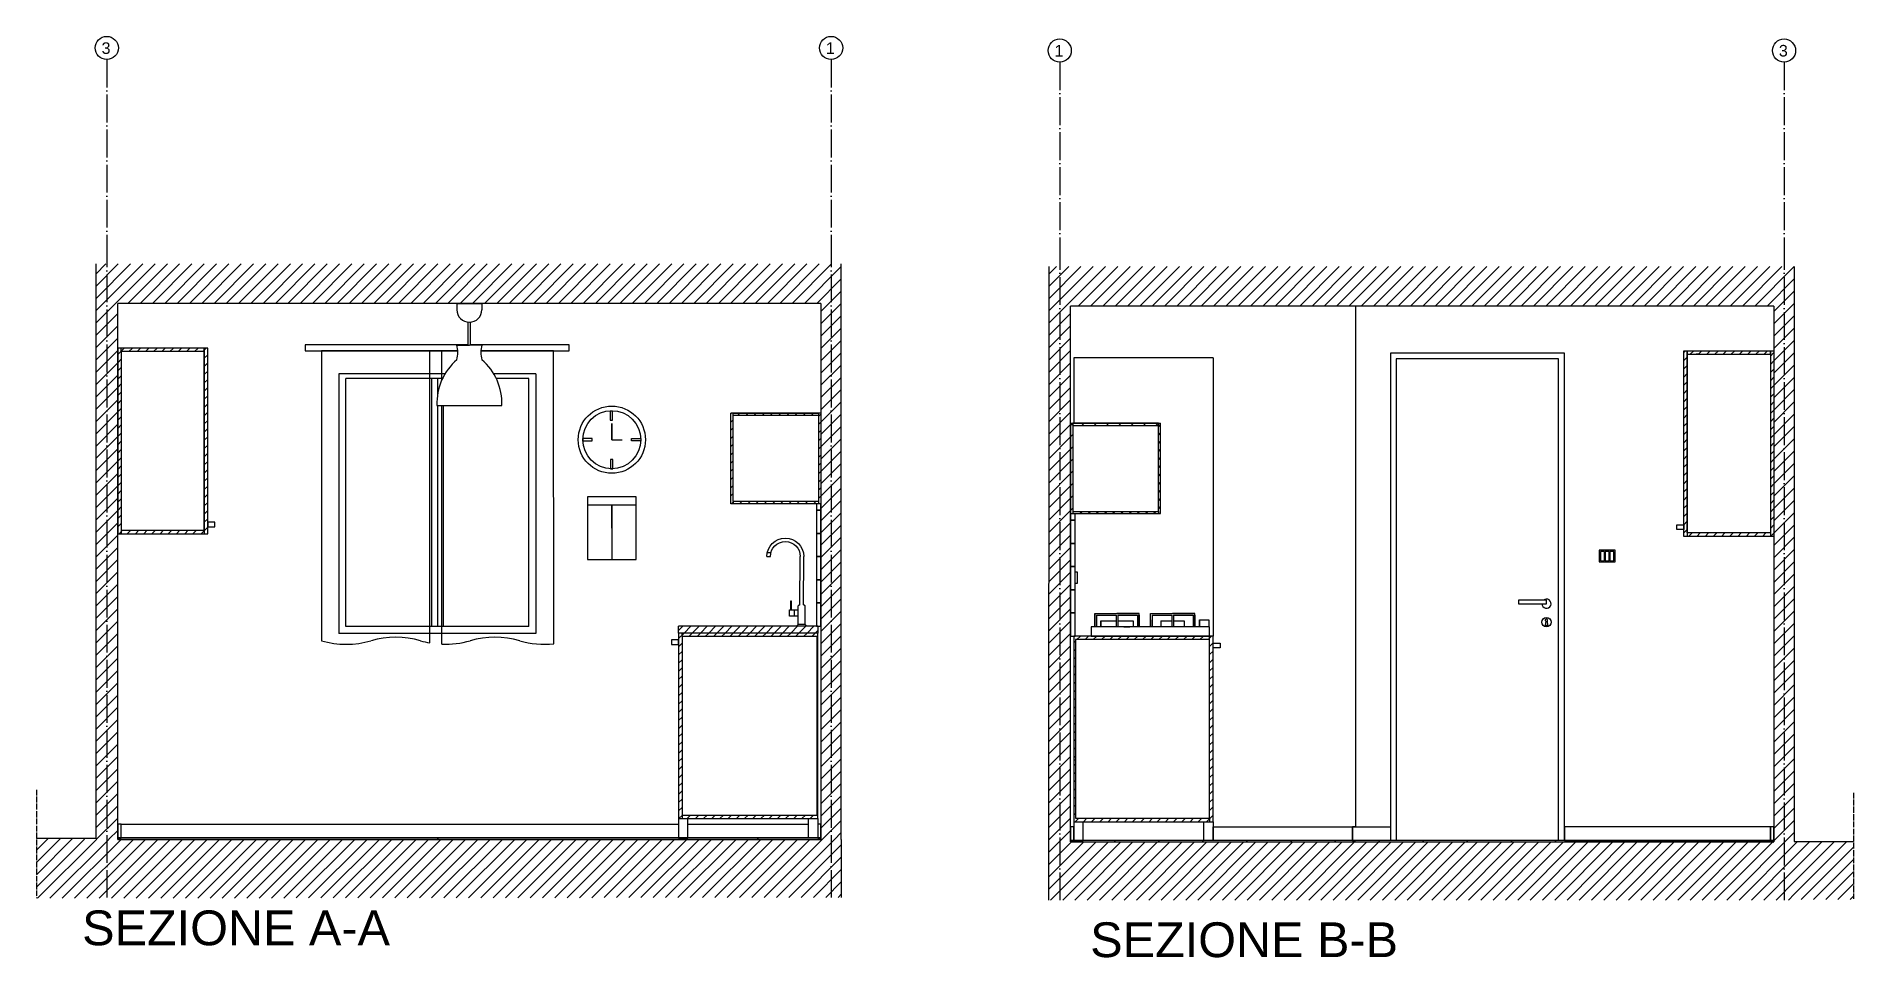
# Model space of a CAD drawing. Header units: inches. Extents: x 778 to 2370, y 491 to 2667.
# Drawn here: x 778 to 1561, y 491 to 889 of the extents above; entities that cross this region are included whole.
import ezdxf

# ---------------------------------------------------------------- set-up
doc = ezdxf.new("R2010")
doc.units = ezdxf.units.IN
doc.header["$MEASUREMENT"] = 0
doc.linetypes.add('ACAD_ISO04W100', pattern=[30, 24, -3, 0, -3])
for name, color, linetype in [('ACCESSORI', 2, 'Continuous'), ('ARREDI', 11, 'Continuous'), ('INFISSI', 141, 'Continuous'), ('PIASTRELLE', 71, 'Continuous'), ('PRESECORRENTE', 171, 'Continuous'), ('QUOTE', 3, 'Continuous'), ('STRUTTURA', 7, 'Continuous')]:
    doc.layers.add(name, color=color, linetype=linetype)
doc.styles.get("Standard").update_dxf_attribs({"font": 'Arial.ttf'})
pattern_1 = [(45, (-569.5104, -138.5076), (-2.6516504, 2.6516504), [])]
pattern_2 = [(45, (721.9785, -138.5076), (-1.767767, 1.767767), [])]
pattern_3 = [(45, (-569.5104, -138.5076), (-1.767767, 1.767767), [])]

msp = doc.modelspace()

# ---------------------------------------------------------------- texts
at = {"char_height": 15, "attachment_point": 1}
for s, width, insert in [('SEZIONE A-A', 148.2475, (797.49, 511.83)), ('SEZIONE B-B', 202.6817, (1232.1, 506.71))]:
    msp.add_mtext_dynamic_manual_height_columns(s, width=width, gutter_width=1, heights=[0], dxfattribs=dict(at, insert=insert))
at = {"layer": 'QUOTE', "char_height": 5, "attachment_point": 1}
for s, insert in [('3', (805.86, 885.96)), ('1', (1118.14, 885.97)), ('1', (1216.7, 884.84)), ('3', (1528.99, 884.85))]:
    msp.add_mtext_dynamic_manual_height_columns(s, width=6.7068, gutter_width=1, heights=[0], dxfattribs=dict(at, insert=insert))

# ---------------------------------------------------------------- blocks, each defined once
blk = doc.blocks.new('6-rob-elev')
at = {"color": 0, "linetype": 'ByBlock'}
for p, q in [((-0.64, -2.52), (-0.75, 18.33)), ((0.88, -2.52), (0.75, 18.33)), ((14.93, 20.07), (13.38, 20.07)), ((15.12, 18.33), (13.62, 18.33)), ((1.63, -11.03), (1.63, -2.99)), ((3.42, -4.71), (3.42, -7.36))]:
    blk.add_line(p, q, dxfattribs=at)
for p, q in [((-1.37, -2.99), (-0.64, -2.52)), ((-1.37, -11.03), (-1.37, -2.99)), ((0.88, -2.52), (1.63, -2.99)), ((-2.03, -11.73), (-1.37, -11.03)), ((-2.03, -11.73), (2.38, -11.73)), ((-1.37, -11.03), (1.63, -11.03)), ((2.38, -11.73), (1.63, -11.03))]:
    blk.add_line(p, q)
blk.add_lwpolyline([(1.63, -7.36), (5.46, -7.36), (5.46, -4.71), (1.63, -4.71)], dxfattribs=at)
blk.add_lwpolyline([(4.51, -0.89), (4.95, -0.89), (4.95, -4.71), (4.51, -4.71)], close=True)
for radius in [7.94, 6.44]:
    blk.add_arc((7.19, 18.33), radius, 0, 180, dxfattribs=at)

# ---------------------------------------------------------------- hatches: boundary and pattern name
h = msp.add_hatch()
h.set_pattern_fill('ANSI31', color=256, scale=30)
h.set_pattern_definition([(45, (721.9785, -138.5076), (-2.65165, 2.65165), [])])
h.paths.add_polyline_path([(812.86, 773.45), (803.36, 773.45), (803.36, 542.46), (812.86, 542.46)])
h.paths.add_polyline_path([(1124.77, 542.45), (1116.03, 542.45), (812.86, 542.45), (777.75, 542.78), (777.75, 517.08), (1124.77, 517.45)])
h.paths.add_polyline_path([(1124.77, 773.45), (1116.03, 773.45), (1116.03, 542.46), (1124.77, 542.46)])
h.paths.add_polyline_path([(1124.77, 790.45), (803.36, 790.45), (803.36, 773.45), (812.86, 773.45), (1124.77, 773.45)])
h = msp.add_hatch()
h.set_pattern_fill('ANSI31', color=256, scale=30)
h.set_pattern_definition(pattern_1)
h.paths.add_polyline_path([(1214.23, 789.4), (1214.18, 516.33), (1535.64, 516.33), (1535.64, 789.33)])
h.paths.add_polyline_path([(1405.9, 772.33), (1526.84, 772.33), (1526.84, 541.33), (1223.68, 541.34), (1223.68, 542.04), (1223.68, 542.04), (1223.68, 547.84), (1223.68, 630.04), (1223.68, 630.04), (1223.68, 640.04), (1223.68, 650.04), (1223.68, 660.04), (1223.68, 670.04), (1223.68, 680.04), (1223.68, 682.84), (1223.68, 721.84), (1223.68, 772.33)], flags=16)
h.paths.add_polyline_path([(1285.08, 750.04), (1285.08, 733.82), (1297.2, 741.11), (1297.97, 739.82), (1285.08, 732.07), (1285.08, 630.04), (1285.08, 550.04), (1285.08, 547.84), (1346.54, 547.84), (1361.54, 547.84), (1361.54, 742.04), (1436.54, 742.04), (1436.54, 547.84), (1525.44, 547.84), (1526.84, 547.84), (1526.84, 542.04), (1525.44, 542.04), (1508.68, 542.04), (1508.68, 541.34), (1489.68, 541.34), (1470.68, 541.34), (1451.68, 541.34), (1432.68, 541.34), (1413.68, 541.34), (1394.68, 541.34), (1375.68, 541.34), (1356.68, 541.34), (1337.68, 541.34), (1318.68, 541.34), (1299.68, 541.34), (1280.68, 541.34), (1261.68, 541.34), (1242.68, 541.34), (1223.68, 541.34), (1223.68, 542.04), (1225.08, 542.04), (1225.08, 550.04), (1225.08, 630.04), (1232.58, 630.04), (1232.58, 634.1), (1234.09, 634.1), (1234.09, 639.8), (1253.17, 639.8), (1253.17, 634.1), (1258.08, 634.1), (1258.08, 639.8), (1277.17, 639.8), (1277.17, 634.1), (1279.26, 634.1), (1279.26, 637.1), (1283.26, 637.1), (1283.26, 634.1), (1283.58, 634.1), (1283.58, 630.04), (1285.08, 630.04), (1285.08, 732.07), (1269.81, 722.89, -0.141414), (1269.77, 722.07), (1266.6, 719.63), (1265.44, 718.78), (1265.05, 718.38, -0.30575), (1264.71, 717.91), (1261.48, 712.26), (1261.48, 683.84), (1224.68, 683.84), (1224.68, 721.84), (1225.08, 721.84), (1225.08, 750.04)], flags=0)
h.paths.add_polyline_path([(1264.57, 719.7, -0.583322), (1264.73, 719.61, -1.714319), (1264.57, 719.7), (1263.69, 719.21)], flags=0)
h.paths.add_polyline_path([(1261.48, 721.84), (1261.48, 720.84), (1224.68, 720.84), (1224.68, 721.84)], flags=0)
h.paths.add_polyline_path([(1264.84, 718.45, -1), (1264.32, 718.45, -1)], flags=0)
h.paths.add_polyline_path([(1257.69, 707.09, -1), (1257.19, 707.09, -1)], flags=0)
h.paths.add_polyline_path([(1257.69, 702.49, -1), (1257.19, 702.49, -1)], flags=0)
h.paths.add_polyline_path([(1257.69, 697.89, -1), (1257.19, 697.89, -1)], flags=0)
h.paths.add_polyline_path([(1257.69, 693.29, -1), (1257.19, 693.29, -1)], flags=0)
h.paths.add_polyline_path([(1228.67, 716.29, -1), (1228.17, 716.29, -1)], flags=0)
h.paths.add_polyline_path([(1226.67, 716.29, -1), (1226.17, 716.29, -1)], flags=0)
h.paths.add_polyline_path([(1257.69, 688.69, -1), (1257.19, 688.69, -1)], flags=0)
h.paths.add_polyline_path([(1228.67, 711.69, -1), (1228.17, 711.69, -1)], flags=0)
h.paths.add_polyline_path([(1226.67, 711.69, -1), (1226.17, 711.69, -1)], flags=0)
h.paths.add_polyline_path([(1228.67, 707.09, -1), (1228.17, 707.09, -1)], flags=0)
h.paths.add_polyline_path([(1226.67, 707.09, -1), (1226.17, 707.09, -1)], flags=0)
h.paths.add_polyline_path([(1228.67, 702.49, -1), (1228.17, 702.49, -1)], flags=0)
h.paths.add_polyline_path([(1226.67, 702.49, -1), (1226.17, 702.49, -1)], flags=0)
h.paths.add_polyline_path([(1228.67, 697.89, -1), (1228.17, 697.89, -1)], flags=0)
h.paths.add_polyline_path([(1226.67, 697.89, -1), (1226.17, 697.89, -1)], flags=0)
h.paths.add_polyline_path([(1228.67, 693.29, -1), (1228.17, 693.29, -1)], flags=0)
h.paths.add_polyline_path([(1226.67, 693.29, -1), (1226.17, 693.29, -1)], flags=0)
h.paths.add_polyline_path([(1228.67, 688.69, -1), (1228.17, 688.69, -1)], flags=0)
h.paths.add_polyline_path([(1226.67, 687.99, -1), (1226.17, 687.99, -1)], flags=0)
h.paths.add_polyline_path([(1283.58, 628.54), (1283.58, 551.54), (1226.58, 551.54), (1226.58, 628.54)], flags=0)
h.paths.add_polyline_path([(1488.04, 753.06), (1526.84, 753.06), (1526.84, 673.06), (1488.04, 673.06)], flags=0)
h.paths.add_polyline_path([(1451.54, 667.04), (1458.42, 667.04), (1458.42, 662.04), (1451.54, 662.04)], flags=0)
h.paths.add_polyline_path([(1489.54, 751.56), (1525.34, 751.56), (1525.34, 674.56), (1489.54, 674.56)], flags=0)
h.paths.add_polyline_path([(1452.07, 666.57), (1453.84, 666.57), (1453.84, 662.55), (1452.07, 662.55)], flags=0)
h.paths.add_polyline_path([(1493.19, 744.91, -1), (1492.49, 744.91, -1)], flags=0)
h.paths.add_polyline_path([(1493.19, 739.91, -1), (1492.49, 739.91, -1)], flags=0)
h.paths.add_polyline_path([(1493.19, 734.91, -1), (1492.49, 734.91, -1)], flags=0)
h.paths.add_polyline_path([(1493.19, 729.91, -1), (1492.49, 729.91, -1)], flags=0)
h.paths.add_polyline_path([(1498.19, 748.91, -1), (1497.49, 748.91, -1)], flags=0)
h.paths.add_polyline_path([(1493.19, 724.91, -1), (1492.49, 724.91, -1)], flags=0)
h.paths.add_polyline_path([(1498.19, 744.91, -1), (1497.49, 744.91, -1)], flags=0)
h.paths.add_polyline_path([(1498.19, 739.91, -1), (1497.49, 739.91, -1)], flags=0)
h.paths.add_polyline_path([(1493.19, 719.91, -1), (1492.49, 719.91, -1)], flags=0)
h.paths.add_polyline_path([(1498.19, 734.91, -1), (1497.49, 734.91, -1)], flags=0)
h.paths.add_polyline_path([(1501.24, 748.91, -1), (1500.44, 748.91, -1)], flags=0)
h.paths.add_polyline_path([(1493.19, 714.91, -1), (1492.49, 714.91, -1)], flags=0)
h.paths.add_polyline_path([(1498.19, 729.91, -1), (1497.49, 729.91, -1)], flags=0)
h.paths.add_polyline_path([(1498.19, 724.91, -1), (1497.49, 724.91, -1)], flags=0)
h.paths.add_polyline_path([(1493.19, 709.91, -1), (1492.49, 709.91, -1)], flags=0)
h.paths.add_polyline_path([(1498.19, 719.91, -1), (1497.49, 719.91, -1)], flags=0)
h.paths.add_polyline_path([(1493.19, 704.91, -1), (1492.49, 704.91, -1)], flags=0)
h.paths.add_polyline_path([(1498.19, 714.91, -1), (1497.49, 714.91, -1)], flags=0)
h.paths.add_polyline_path([(1493.19, 699.91, -1), (1492.49, 699.91, -1)], flags=0)
h.paths.add_polyline_path([(1498.19, 709.91, -1), (1497.49, 709.91, -1)], flags=0)
h.paths.add_polyline_path([(1493.19, 694.91, -1), (1492.49, 694.91, -1)], flags=0)
h.paths.add_polyline_path([(1498.19, 704.91, -1), (1497.49, 704.91, -1)], flags=0)
h.paths.add_polyline_path([(1493.19, 689.91, -1), (1492.49, 689.91, -1)], flags=0)
h.paths.add_polyline_path([(1498.19, 699.91, -1), (1497.49, 699.91, -1)], flags=0)
h.paths.add_polyline_path([(1493.19, 684.91, -1), (1492.49, 684.91, -1)], flags=0)
h.paths.add_polyline_path([(1498.19, 694.91, -1), (1497.49, 694.91, -1)], flags=0)
h.paths.add_polyline_path([(1498.19, 689.91, -1), (1497.49, 689.91, -1)], flags=0)
h.paths.add_polyline_path([(1518.19, 748.91, -1), (1517.49, 748.91, -1)], flags=0)
h.paths.add_polyline_path([(1498.19, 684.91, -1), (1497.49, 684.91, -1)], flags=0)
h.paths.add_polyline_path([(1518.19, 744.91, -1), (1517.49, 744.91, -1)], flags=0)
h.paths.add_polyline_path([(1518.19, 739.91, -1), (1517.49, 739.91, -1)], flags=0)
h.paths.add_polyline_path([(1518.19, 734.91, -1), (1517.49, 734.91, -1)], flags=0)
h.paths.add_polyline_path([(1498.19, 679.91, -1), (1497.49, 679.91, -1)], flags=0)
h.paths.add_polyline_path([(1521.24, 748.91, -1), (1520.44, 748.91, -1)], flags=0)
h.paths.add_polyline_path([(1518.19, 729.91, -1), (1517.49, 729.91, -1)], flags=0)
h.paths.add_polyline_path([(1518.19, 724.91, -1), (1517.49, 724.91, -1)], flags=0)
h.paths.add_polyline_path([(1518.19, 719.91, -1), (1517.49, 719.91, -1)], flags=0)
h.paths.add_polyline_path([(1518.19, 714.91, -1), (1517.49, 714.91, -1)], flags=0)
h.paths.add_polyline_path([(1518.19, 709.91, -1), (1517.49, 709.91, -1)], flags=0)
h.paths.add_polyline_path([(1518.19, 704.91, -1), (1517.49, 704.91, -1)], flags=0)
h.paths.add_polyline_path([(1518.19, 699.91, -1), (1517.49, 699.91, -1)], flags=0)
h.paths.add_polyline_path([(1518.19, 694.91, -1), (1517.49, 694.91, -1)], flags=0)
h.paths.add_polyline_path([(1518.19, 689.91, -1), (1517.49, 689.91, -1)], flags=0)
h.paths.add_polyline_path([(1518.19, 684.91, -1), (1517.49, 684.91, -1)], flags=0)
h.paths.add_polyline_path([(1518.19, 679.91, -1), (1517.49, 679.91, -1)], flags=0)
at = {"layer": 'ARREDI'}
h = msp.add_hatch(dxfattribs=at)
h.set_pattern_fill('ANSI31', color=256, scale=20)
h.set_pattern_definition(pattern_2)
h.paths.add_polyline_path([(851.66, 754.18), (850.16, 754.18), (850.16, 674.18), (851.66, 674.18)])
h.paths.add_polyline_path([(850.16, 754.18), (812.86, 754.18), (812.86, 674.18), (850.16, 674.18), (850.16, 675.68), (814.36, 675.68), (814.36, 752.68), (850.16, 752.68)])
h = msp.add_hatch(dxfattribs=at)
h.set_pattern_fill('ANSI31', color=256, scale=20)
h.set_pattern_definition(pattern_3)
h.paths.add_polyline_path([(1489.54, 753.06), (1488.04, 753.06), (1488.04, 673.06), (1489.54, 673.06)])
h.paths.add_polyline_path([(1525.34, 753.06), (1489.54, 753.06), (1489.54, 751.56), (1525.34, 751.56)], flags=17)
h.paths.add_polyline_path([(1526.84, 753.06), (1525.34, 753.06), (1525.34, 674.56), (1489.54, 674.56), (1489.54, 673.06), (1526.84, 673.06)])
h = msp.add_hatch(dxfattribs=at)
h.set_pattern_fill('ANSI31', color=256, scale=20)
h.set_pattern_definition(pattern_2)
h.paths.add_polyline_path([(1115.03, 726.14), (1078.23, 726.14), (1078.23, 725.14), (1115.03, 725.14)])
h.paths.add_polyline_path([(1078.23, 726.14), (1077.23, 726.14), (1077.23, 687.14), (1078.23, 687.14), (1078.23, 688.14)])
h.paths.add_polyline_path([(1116.03, 726.14), (1115.03, 726.14), (1115.03, 725.14), (1115.03, 688.14), (1115.03, 687.14), (1116.03, 687.14)])
h.paths.add_polyline_path([(1115.03, 688.14), (1078.23, 688.14), (1078.23, 687.14), (1115.03, 687.14)])
h = msp.add_hatch(dxfattribs=at)
h.set_pattern_fill('ANSI31', color=256, scale=30)
h.set_pattern_definition(pattern_1)
h.paths.add_polyline_path([(1261.48, 721.84), (1224.68, 721.84), (1224.68, 720.84), (1261.48, 720.84)])
h.paths.add_polyline_path([(1224.68, 721.14), (1223.68, 721.14), (1223.68, 682.84), (1224.68, 682.84), (1224.68, 683.84)])
h = msp.add_hatch(dxfattribs=at)
h.set_pattern_fill('ANSI31', color=256, scale=20)
h.set_pattern_definition(pattern_3)
h.paths.add_polyline_path([(1262.48, 721.84), (1261.48, 721.84), (1261.48, 720.84), (1261.48, 683.84), (1261.48, 682.84), (1262.48, 682.84)])
h = msp.add_hatch(dxfattribs=at)
h.set_pattern_fill('ANSI31', color=256, scale=20)
h.set_pattern_definition(pattern_3)
h.paths.add_polyline_path([(1261.48, 683.84), (1224.68, 683.84), (1224.68, 682.84), (1261.48, 682.84)])
h = msp.add_hatch(dxfattribs=at)
h.set_pattern_fill('ANSI31', color=256, scale=20)
h.set_pattern_definition(pattern_2)
h.paths.add_polyline_path([(1114.63, 634.34), (1114.03, 634.34), (1054.63, 634.34), (1054.63, 631.4), (1114.63, 631.4)])
h = msp.add_hatch(dxfattribs=at)
h.set_pattern_fill('ANSI31', color=256, scale=20)
h.set_pattern_definition(pattern_2)
h.paths.add_polyline_path([(1114.63, 631.4), (1056.13, 631.4), (1056.13, 629.9), (1114.32, 629.9), (1114.32, 552.9), (1056.13, 552.9), (1056.13, 629.9), (1056.13, 631.4), (1054.63, 631.4), (1054.63, 551.4), (1114.63, 551.4)])
h = msp.add_hatch(dxfattribs=at)
h.set_pattern_fill('ANSI31', color=256, scale=20)
h.set_pattern_definition(pattern_3)
h.paths.add_polyline_path([(1283.58, 630.04), (1232.58, 630.04), (1225.68, 630.04), (1225.68, 630.04), (1225.08, 630.04), (1225.08, 576.54), (1225.72, 576.54), (1225.72, 628.54), (1283.58, 628.54)], flags=17)
h.paths.add_polyline_path([(1285.08, 630.04), (1283.58, 630.04), (1283.58, 628.54), (1283.58, 551.54), (1225.72, 551.54), (1225.72, 576.54), (1225.08, 576.54), (1225.08, 550.04), (1285.08, 550.04)])
h = msp.add_hatch(dxfattribs=at)
h.set_pattern_fill('ANSI31', color=0, scale=30)
h.set_pattern_definition(pattern_1)
h.paths.add_polyline_path([(1561.25, 541.48), (1535.64, 541.48), (1535.64, 516.48), (1561.25, 516.48)])

# ---------------------------------------------------------------- linework, layer by layer
for p, q in [((803.36, 790.52), (803.36, 542.78)), ((1214.23, 789.4), (1214.18, 516.33)), ((1535.64, 789.33), (1535.64, 541.48)), ((812.86, 542.45), (812.86, 773.45)), ((1116.03, 773.45), (1116.03, 542.46)), ((1223.68, 541.34), (1223.68, 772.33)), ((1346.54, 772.33), (1346.54, 547.84)), ((1526.84, 772.33), (1526.84, 541.34)), ((1116.03, 542.46), (812.86, 542.45)), ((1124.77, 542.45), (1124.77, 517.45))]:
    msp.add_line(p, q)
at = {"layer": 'ACCESSORI'}
for p, q in [((947.39, 627.14), (947.39, 753.08)), ((952.58, 740.5), (952.58, 753.08)), ((952.58, 626.57), (952.58, 729.47)), ((1025.85, 714.72), (1025.85, 721.72)), ((1025.85, 721.72), (1025.85, 714.72)), ((1025.85, 714.72), (1030.35, 714.72)), ((1015.31, 686.57), (1036.31, 686.57)), ((1025.81, 676.54), (1025.81, 686.57)), ((1025.81, 686.57), (1025.81, 663.04))]:
    msp.add_line(p, q, dxfattribs=at)
for points in [[(959.06, 773.45), (969.83, 773.45)], [(959.06, 773.45), (959.06, 770.73)], [(969.83, 773.45), (969.83, 770.73)], [(963.94, 755.47), (963.94, 765.36)], [(964.94, 755.47), (964.94, 765.36)], [(963.94, 755.6), (893.65, 755.6), (893.65, 753.08), (959.44, 753.08)], [(959.44, 753.08), (900.65, 753.08), (900.65, 628.08)], [(959.06, 755.47), (964.44, 755.47)], [(969.83, 755.47), (964.44, 755.47)], [(969.45, 753.08), (1007.52, 753.08), (1007.52, 755.6), (964.94, 755.6)], [(1000.79, 626.75), (1000.65, 753.08), (969.45, 753.08)], [(950.44, 729.47), (978.44, 729.47)]]:
    msp.add_lwpolyline(points, dxfattribs=at)
for points in [[(1025.21, 723.08), (1026.21, 723.08), (1026.21, 727.08), (1025.21, 727.08)], [(1013.35, 715.29), (1013.35, 714.29), (1017.35, 714.29), (1017.35, 715.29)], [(1038.35, 715.22), (1038.35, 714.22), (1034.35, 714.22), (1034.35, 715.22)], [(1025.35, 702.22), (1026.35, 702.22), (1026.35, 706.22), (1025.35, 706.22)], [(1015.31, 663.04), (1036.31, 663.04), (1036.31, 690.04), (1015.31, 690.04)]]:
    msp.add_lwpolyline(points, close=True, dxfattribs=at)
for radius in [14.5, 12.5]:
    msp.add_circle((1025.85, 714.72), radius, dxfattribs=at)
for centre, radius, start, end in [((964.44, 770.73), 5.39, 180, 0), ((946.9, 752.31), 12.56, 345.44528, 14.55472), ((981.99, 752.31), 12.56, 165.44528, 194.55472), ((975.06, 730.43), 24.63, 130.50678, 182.23924), ((953.83, 730.43), 24.63, 357.76076, 49.49322), ((911.34, 664.49), 37.95, 253.6423, 286.3577), ((932.72, 591.66), 37.95, 73.6423, 106.3577), ((954.09, 664.49), 37.95, 253.6423, 259.83287), ((954.09, 664.49), 37.95, 267.71604, 286.3577), ((975.47, 591.66), 37.95, 73.6423, 106.3577), ((996.84, 664.49), 37.95, 253.6423, 275.97543)]:
    msp.add_arc(centre, radius, start, end, dxfattribs=at)
at = {"layer": 'ARREDI'}
for p, q in [((814.36, 752.68), (814.36, 754.18)), ((850.16, 752.68), (850.16, 754.18)), ((850.16, 754.18), (850.16, 674.18)), ((1489.54, 751.56), (1489.54, 753.06)), ((1489.54, 753.06), (1489.54, 673.06)), ((1525.34, 751.56), (1525.34, 753.06)), ((1525.34, 753.06), (1525.34, 674.56)), ((1285.08, 750.04), (1225.08, 750.04)), ((1225.08, 750.04), (1225.08, 721.84)), ((1285.08, 750.04), (1285.08, 630.04)), ((1494.34, 751.56), (1493.34, 751.56)), ((1116.03, 726.14), (1077.23, 726.14)), ((1223.68, 721.84), (1262.48, 721.84)), ((1224.68, 721.14), (1223.68, 721.14)), ((1078.23, 688.14), (1078.23, 687.14)), ((1115.03, 688.14), (1115.03, 687.14)), ((1224.68, 683.84), (1224.68, 682.84)), ((1261.48, 683.84), (1261.48, 682.84)), ((814.36, 675.68), (814.36, 674.18)), ((854.66, 677.18), (854.66, 679.18)), ((1485.04, 676.06), (1485.04, 678.06)), ((1525.34, 674.56), (1525.34, 673.06)), ((1234.09, 634.1), (1234.09, 639.8)), ((1234.09, 639.8), (1253.17, 639.8)), ((1234.09, 639.8), (1234.09, 639.07)), ((1234.09, 639.07), (1234.09, 634.1)), ((1234.81, 639.07), (1243.27, 639.07)), ((1234.81, 639.07), (1234.81, 634.1)), ((1236.63, 636.6), (1236.63, 634.1)), ((1236.63, 634.1), (1236.63, 636.6)), ((1236.63, 636.6), (1243.27, 636.6)), ((1243.27, 639.8), (1243.99, 639.8)), ((1243.27, 639.07), (1243.27, 634.1)), ((1253.17, 639.8), (1243.63, 639.8)), ((1243.99, 639.07), (1252.45, 639.07)), ((1243.99, 639.07), (1243.99, 634.1)), ((1243.99, 636.6), (1250.63, 636.6)), ((1250.63, 636.6), (1250.63, 634.1)), ((1252.45, 639.07), (1252.45, 634.1)), ((1253.17, 634.1), (1253.17, 639.8)), ((1253.17, 639.07), (1253.17, 634.1)), ((1258.08, 634.1), (1258.08, 639.8)), ((1258.08, 639.8), (1277.17, 639.8)), ((1258.08, 637.1), (1258.08, 634.1)), ((1258.81, 639.07), (1267.26, 639.07)), ((1258.81, 639.07), (1258.81, 634.1)), ((1262.56, 636.6), (1262.56, 634.1)), ((1262.56, 636.6), (1267.26, 636.6)), ((1267.26, 639.8), (1267.99, 639.8)), ((1267.26, 639.07), (1267.26, 634.1)), ((1277.17, 639.8), (1267.62, 639.8)), ((1277.17, 639.8), (1267.62, 639.8)), ((1267.99, 639.07), (1276.44, 639.07)), ((1267.99, 639.07), (1267.99, 634.1)), ((1267.99, 636.6), (1269.56, 636.6)), ((1269.56, 636.6), (1272.56, 636.6)), ((1272.56, 636.6), (1272.56, 634.1)), ((1276.44, 639.07), (1276.44, 634.1)), ((1277.17, 634.1), (1277.17, 639.8)), ((1277.17, 639.07), (1277.17, 634.1)), ((1279.26, 637.1), (1279.26, 634.1)), ((1279.26, 634.1), (1279.26, 637.1)), ((1279.26, 637.1), (1283.26, 637.1)), ((1283.26, 637.1), (1283.26, 634.1)), ((1051.63, 628.4), (1051.63, 626.4)), ((1114.63, 634.34), (1054.63, 634.34)), ((1054.63, 631.4), (1054.63, 634.34)), ((1056.13, 629.9), (1056.13, 631.4)), ((1114.63, 634.34), (1114.63, 631.4)), ((1246.57, 634.1), (1249.12, 634.1)), ((1283.58, 628.54), (1283.58, 630.04)), ((1288.08, 627.04), (1288.08, 625.04)), ((1225.72, 576.54), (1225.08, 576.54)), ((1054.63, 551.4), (1054.63, 543.16)), ((1056.13, 552.9), (1056.13, 551.4)), ((1058.63, 543.16), (1058.63, 551.4)), ((1058.63, 551.4), (1110.63, 551.4)), ((1110.63, 543.16), (1110.63, 551.4)), ((1114.63, 551.4), (1114.63, 543.4)), ((1225.08, 550.04), (1225.08, 542.04)), ((1229.08, 542.04), (1229.08, 550.04)), ((1229.08, 550.04), (1281.08, 550.04)), ((1281.08, 542.04), (1281.08, 550.04)), ((1283.58, 551.54), (1283.58, 550.04)), ((1285.08, 550.04), (1285.08, 542.04)), ((1054.63, 543.16), (1058.63, 543.16)), ((1114.63, 543.16), (1110.63, 543.16)), ((1225.08, 542.04), (1229.08, 542.04))]:
    msp.add_line(p, q, dxfattribs=at)
for points in [[(812.86, 674.18), (851.66, 674.18), (851.66, 754.18), (812.86, 754.18)], [(814.36, 675.68), (850.16, 675.68), (850.16, 752.68), (814.36, 752.68)], [(1526.84, 673.06), (1488.04, 673.06), (1488.04, 753.06), (1526.84, 753.06)], [(1525.34, 674.56), (1489.54, 674.56), (1489.54, 751.56), (1525.34, 751.56)], [(1115.03, 725.14), (1078.23, 725.14), (1078.23, 726.14), (1115.03, 726.14)], [(1224.68, 720.84), (1261.48, 720.84), (1261.48, 721.84), (1224.68, 721.84)], [(854.66, 679.18), (851.66, 679.18), (851.66, 677.18), (854.66, 677.18)], [(1485.04, 678.06), (1488.04, 678.06), (1488.04, 676.06), (1485.04, 676.06)], [(1051.63, 626.4), (1054.63, 626.4), (1054.63, 628.4), (1051.63, 628.4)], [(1054.63, 631.4), (1054.63, 551.4), (1114.63, 551.4), (1114.63, 631.4)], [(1056.13, 629.9), (1056.13, 552.9), (1114.32, 552.9), (1114.32, 629.9)], [(1225.08, 630.04), (1225.08, 550.04), (1285.08, 550.04), (1285.08, 630.04)], [(1225.72, 628.54), (1225.72, 551.54), (1283.58, 551.54), (1283.58, 628.54)], [(1283.58, 630.04), (1283.58, 634.1), (1232.58, 634.1), (1232.58, 630.04)], [(1288.08, 625.04), (1285.08, 625.04), (1285.08, 627.04), (1288.08, 627.04)]]:
    msp.add_lwpolyline(points, close=True, dxfattribs=at)
for points in [[(1116.03, 726.14), (1116.03, 687.14), (1077.23, 687.14), (1077.23, 726.14)], [(1115.03, 726.14), (1115.03, 688.14), (1078.23, 688.14), (1078.23, 726.14)], [(1223.68, 721.84), (1223.68, 682.84), (1262.48, 682.84), (1262.48, 721.84)], [(1224.68, 721.84), (1224.68, 683.84), (1261.48, 683.84), (1261.48, 721.84)], [(851.66, 677.18), (851.66, 679.18)]]:
    msp.add_lwpolyline(points, dxfattribs=at)
at = {"layer": 'INFISSI'}
for p, q in [((1436.54, 752.04), (1361.54, 752.04)), ((1361.54, 752.04), (1361.54, 542.04)), ((1434.04, 749.54), (1364.04, 749.54)), ((1364.04, 749.54), (1364.04, 542.04)), ((1434.04, 542.04), (1434.04, 749.54)), ((1436.54, 542.04), (1436.54, 752.04)), ((953.92, 743.08), (908.15, 743.08)), ((908.15, 743.08), (908.15, 631.21)), ((952.84, 741.07), (911.15, 741.07)), ((911.15, 634.22), (911.15, 741.07)), ((948.15, 741.07), (948.15, 634.22)), ((950.65, 741.07), (950.65, 733.76)), ((993.15, 743.07), (974.97, 743.07)), ((990.15, 741.07), (976.05, 741.07)), ((990.15, 634.21), (990.15, 741.07)), ((993.15, 743.07), (993.15, 631.21)), ((950.65, 729.47), (950.65, 634.22)), ((953.15, 729.47), (953.15, 634.22)), ((1428.5, 636.53), (1428.31, 634.59)), ((1429.08, 636.53), (1429.27, 634.59)), ((993.15, 631.21), (908.15, 631.21)), ((990.15, 634.21), (911.15, 634.22)), ((1428.31, 634.59), (1428.79, 634.59)), ((1429.27, 634.59), (1428.79, 634.59))]:
    msp.add_line(p, q, dxfattribs=at)
msp.add_lwpolyline([(1416.81, 645.54), (1416.81, 644.04), (1428.81, 644.04), (1428.81, 645.54)], close=True, dxfattribs=at)
msp.add_circle((1428.81, 636.07), 2, dxfattribs=at)
for centre, radius, start, end in [((1428.81, 644.04), 2, 180, 131.40962), ((1428.79, 636.93), 0.5, 306.03965, 233.96035)]:
    msp.add_arc(centre, radius, start, end, dxfattribs=at)
at = {"layer": 'PIASTRELLE'}
for points in [[(1114.03, 687.14), (1114.03, 684.34), (1116.03, 684.34), (1116.03, 687.14)], [(1223.68, 682.84), (1223.68, 680.04), (1225.68, 680.04), (1225.68, 682.84)], [(1114.63, 548.96), (1114.63, 543.16), (814.26, 543.16), (814.26, 548.96), (1054.63, 548.96)], [(1058.63, 548.96), (1110.63, 548.96)], [(1116.03, 543.16), (1088.86, 543.16), (1088.86, 542.46), (1116.03, 542.46)], [(1346.54, 542.04), (1285.08, 542.04), (1285.08, 547.84), (1346.54, 547.84)], [(1346.54, 547.84), (1345.14, 547.84), (1345.14, 542.04), (1346.54, 542.04)], [(1526.84, 542.04), (1508.68, 542.04), (1508.68, 541.34), (1526.84, 541.34)]]:
    msp.add_lwpolyline(points, dxfattribs=at)
for points in [[(1114.03, 674.34), (1116.03, 674.34), (1116.03, 684.34), (1114.03, 684.34)], [(1114.03, 664.34), (1116.03, 664.34), (1116.03, 674.34), (1114.03, 674.34)], [(1223.68, 670.04), (1225.68, 670.04), (1225.68, 680.04), (1223.68, 680.04)], [(1223.68, 660.04), (1225.68, 660.04), (1225.68, 670.04), (1223.68, 670.04)], [(1114.03, 654.34), (1116.03, 654.34), (1116.03, 664.34), (1114.03, 664.34)], [(1223.68, 650.04), (1225.68, 650.04), (1225.68, 660.04), (1223.68, 660.04)], [(1114.03, 644.34), (1116.03, 644.34), (1116.03, 654.34), (1114.03, 654.34)], [(1114.03, 634.34), (1116.03, 634.34), (1116.03, 644.34), (1114.03, 644.34)], [(1223.68, 640.04), (1225.68, 640.04), (1225.68, 650.04), (1223.68, 650.04)], [(1223.68, 630.04), (1225.68, 630.04), (1225.68, 640.04), (1223.68, 640.04)], [(814.26, 543.16), (814.26, 548.96), (812.86, 548.96), (812.86, 543.16)], [(1116.03, 543.16), (1116.03, 548.96), (1114.63, 548.96), (1114.63, 543.16)], [(812.86, 542.46), (950.86, 542.46), (950.86, 543.16), (812.86, 543.16)], [(950.86, 542.46), (1088.86, 542.46), (1088.86, 543.16), (950.86, 543.16)], [(1223.68, 547.84), (1223.68, 542.04), (1225.08, 542.04), (1225.08, 547.84)], [(1223.68, 541.34), (1242.68, 541.34), (1242.68, 542.04), (1223.68, 542.04)], [(1242.68, 541.34), (1261.68, 541.34), (1261.68, 542.04), (1242.68, 542.04)], [(1261.68, 541.34), (1280.68, 541.34), (1280.68, 542.04), (1261.68, 542.04)], [(1280.68, 541.34), (1299.68, 541.34), (1299.68, 542.04), (1280.68, 542.04)], [(1299.68, 541.34), (1318.68, 541.34), (1318.68, 542.04), (1299.68, 542.04)], [(1318.68, 541.34), (1337.68, 541.34), (1337.68, 542.04), (1318.68, 542.04)], [(1337.68, 541.34), (1356.68, 541.34), (1356.68, 542.04), (1337.68, 542.04)], [(1345.14, 547.84), (1361.54, 547.84), (1361.54, 542.04), (1345.14, 542.04)], [(1356.68, 541.34), (1375.68, 541.34), (1375.68, 542.04), (1356.68, 542.04)], [(1375.68, 541.34), (1394.68, 541.34), (1394.68, 542.04), (1375.68, 542.04)], [(1394.68, 541.34), (1413.68, 541.34), (1413.68, 542.04), (1394.68, 542.04)], [(1413.68, 541.34), (1432.68, 541.34), (1432.68, 542.04), (1413.68, 542.04)], [(1432.68, 541.34), (1451.68, 541.34), (1451.68, 542.04), (1432.68, 542.04)], [(1525.44, 547.84), (1436.54, 547.84), (1436.54, 542.04), (1525.44, 542.04)], [(1451.68, 541.34), (1470.68, 541.34), (1470.68, 542.04), (1451.68, 542.04)], [(1470.68, 541.34), (1489.68, 541.34), (1489.68, 542.04), (1470.68, 542.04)], [(1489.68, 541.34), (1508.68, 541.34), (1508.68, 542.04), (1489.68, 542.04)], [(1525.44, 547.84), (1525.44, 542.04), (1526.84, 542.04), (1526.84, 547.84)]]:
    msp.add_lwpolyline(points, close=True, dxfattribs=at)
at = {"layer": 'PRESECORRENTE'}
for p, q in [((1225.68, 652.77), (1225.68, 657.77)), ((1225.68, 657.77), (1226.48, 657.77)), ((1226.48, 652.77), (1225.68, 652.77)), ((1226.48, 657.77), (1226.48, 652.77))]:
    msp.add_line(p, q, dxfattribs=at)
for points in [[(1451.54, 667.04), (1451.54, 662.04), (1458.42, 662.04), (1458.42, 667.04)], [(1452.07, 666.57), (1452.07, 662.55), (1453.84, 662.55), (1453.84, 666.57)], [(1454.11, 666.57), (1454.11, 662.55), (1455.88, 662.55), (1455.88, 666.57)], [(1456.15, 666.57), (1456.15, 662.55), (1457.93, 662.55), (1457.93, 666.57)]]:
    msp.add_lwpolyline(points, close=True, dxfattribs=at)
at = {"layer": 'QUOTE', "linetype": 'ACAD_ISO04W100', "ltscale": 0.5}
for p, q in [((808.11, 878.54), (808.11, 801.04)), ((1120.4, 878.54), (1120.4, 801.04)), ((1218.96, 877.42), (1218.96, 799.92)), ((1531.24, 877.42), (1531.24, 799.92)), ((808.11, 801.04), (808.11, 517.45)), ((1120.4, 801.04), (1120.4, 517.45)), ((1218.96, 799.92), (1218.96, 516.33)), ((1531.24, 799.92), (1531.24, 516.33))]:
    msp.add_line(p, q, dxfattribs=at)
at = {"layer": 'QUOTE'}
for centre in [(808.11, 883.54), (1120.4, 883.54), (1218.96, 882.42), (1531.24, 882.42)]:
    msp.add_circle(centre, 5, dxfattribs=at)
at = {"layer": 'STRUTTURA'}
for p, q in [((1405.9, 772.33), (1223.68, 772.33)), ((803.36, 542.78), (777.75, 542.78)), ((1535.64, 541.48), (1561.25, 541.48))]:
    msp.add_line(p, q, dxfattribs=at)
at = {"layer": 'STRUTTURA', "linetype": 'ACAD_ISO04W100', "ltscale": 0.1}
for p, q in [((777.75, 563.87), (777.75, 517.08)), ((1561.25, 562.57), (1561.25, 516.48))]:
    msp.add_line(p, q, dxfattribs=at)
at = {"layer": 'STRUTTURA'}
for points in [[(1124.77, 542.46), (1124.77, 790.45)], [(1116.03, 773.45), (812.86, 773.45)], [(1526.84, 772.33), (1405.9, 772.33)], [(812.86, 542.45), (1116.03, 542.46)], [(1223.68, 541.34), (1526.84, 541.33)]]:
    msp.add_lwpolyline(points, dxfattribs=at)

# ---------------------------------------------------------------- block references
at = {"layer": 'ARREDI', "xscale": -1}
msp.add_blockref('6-rob-elev', (1107.86, 646.07), dxfattribs=at)

msp.set_redraw_order([(e.dxf.handle, doc.entitydb.next_handle()) for e in msp.query("TEXT MTEXT ATTDEF DIMENSION ARC_DIMENSION")])  # texts and dimensions are drawn at this point

doc.saveas('drawing.dxf')
